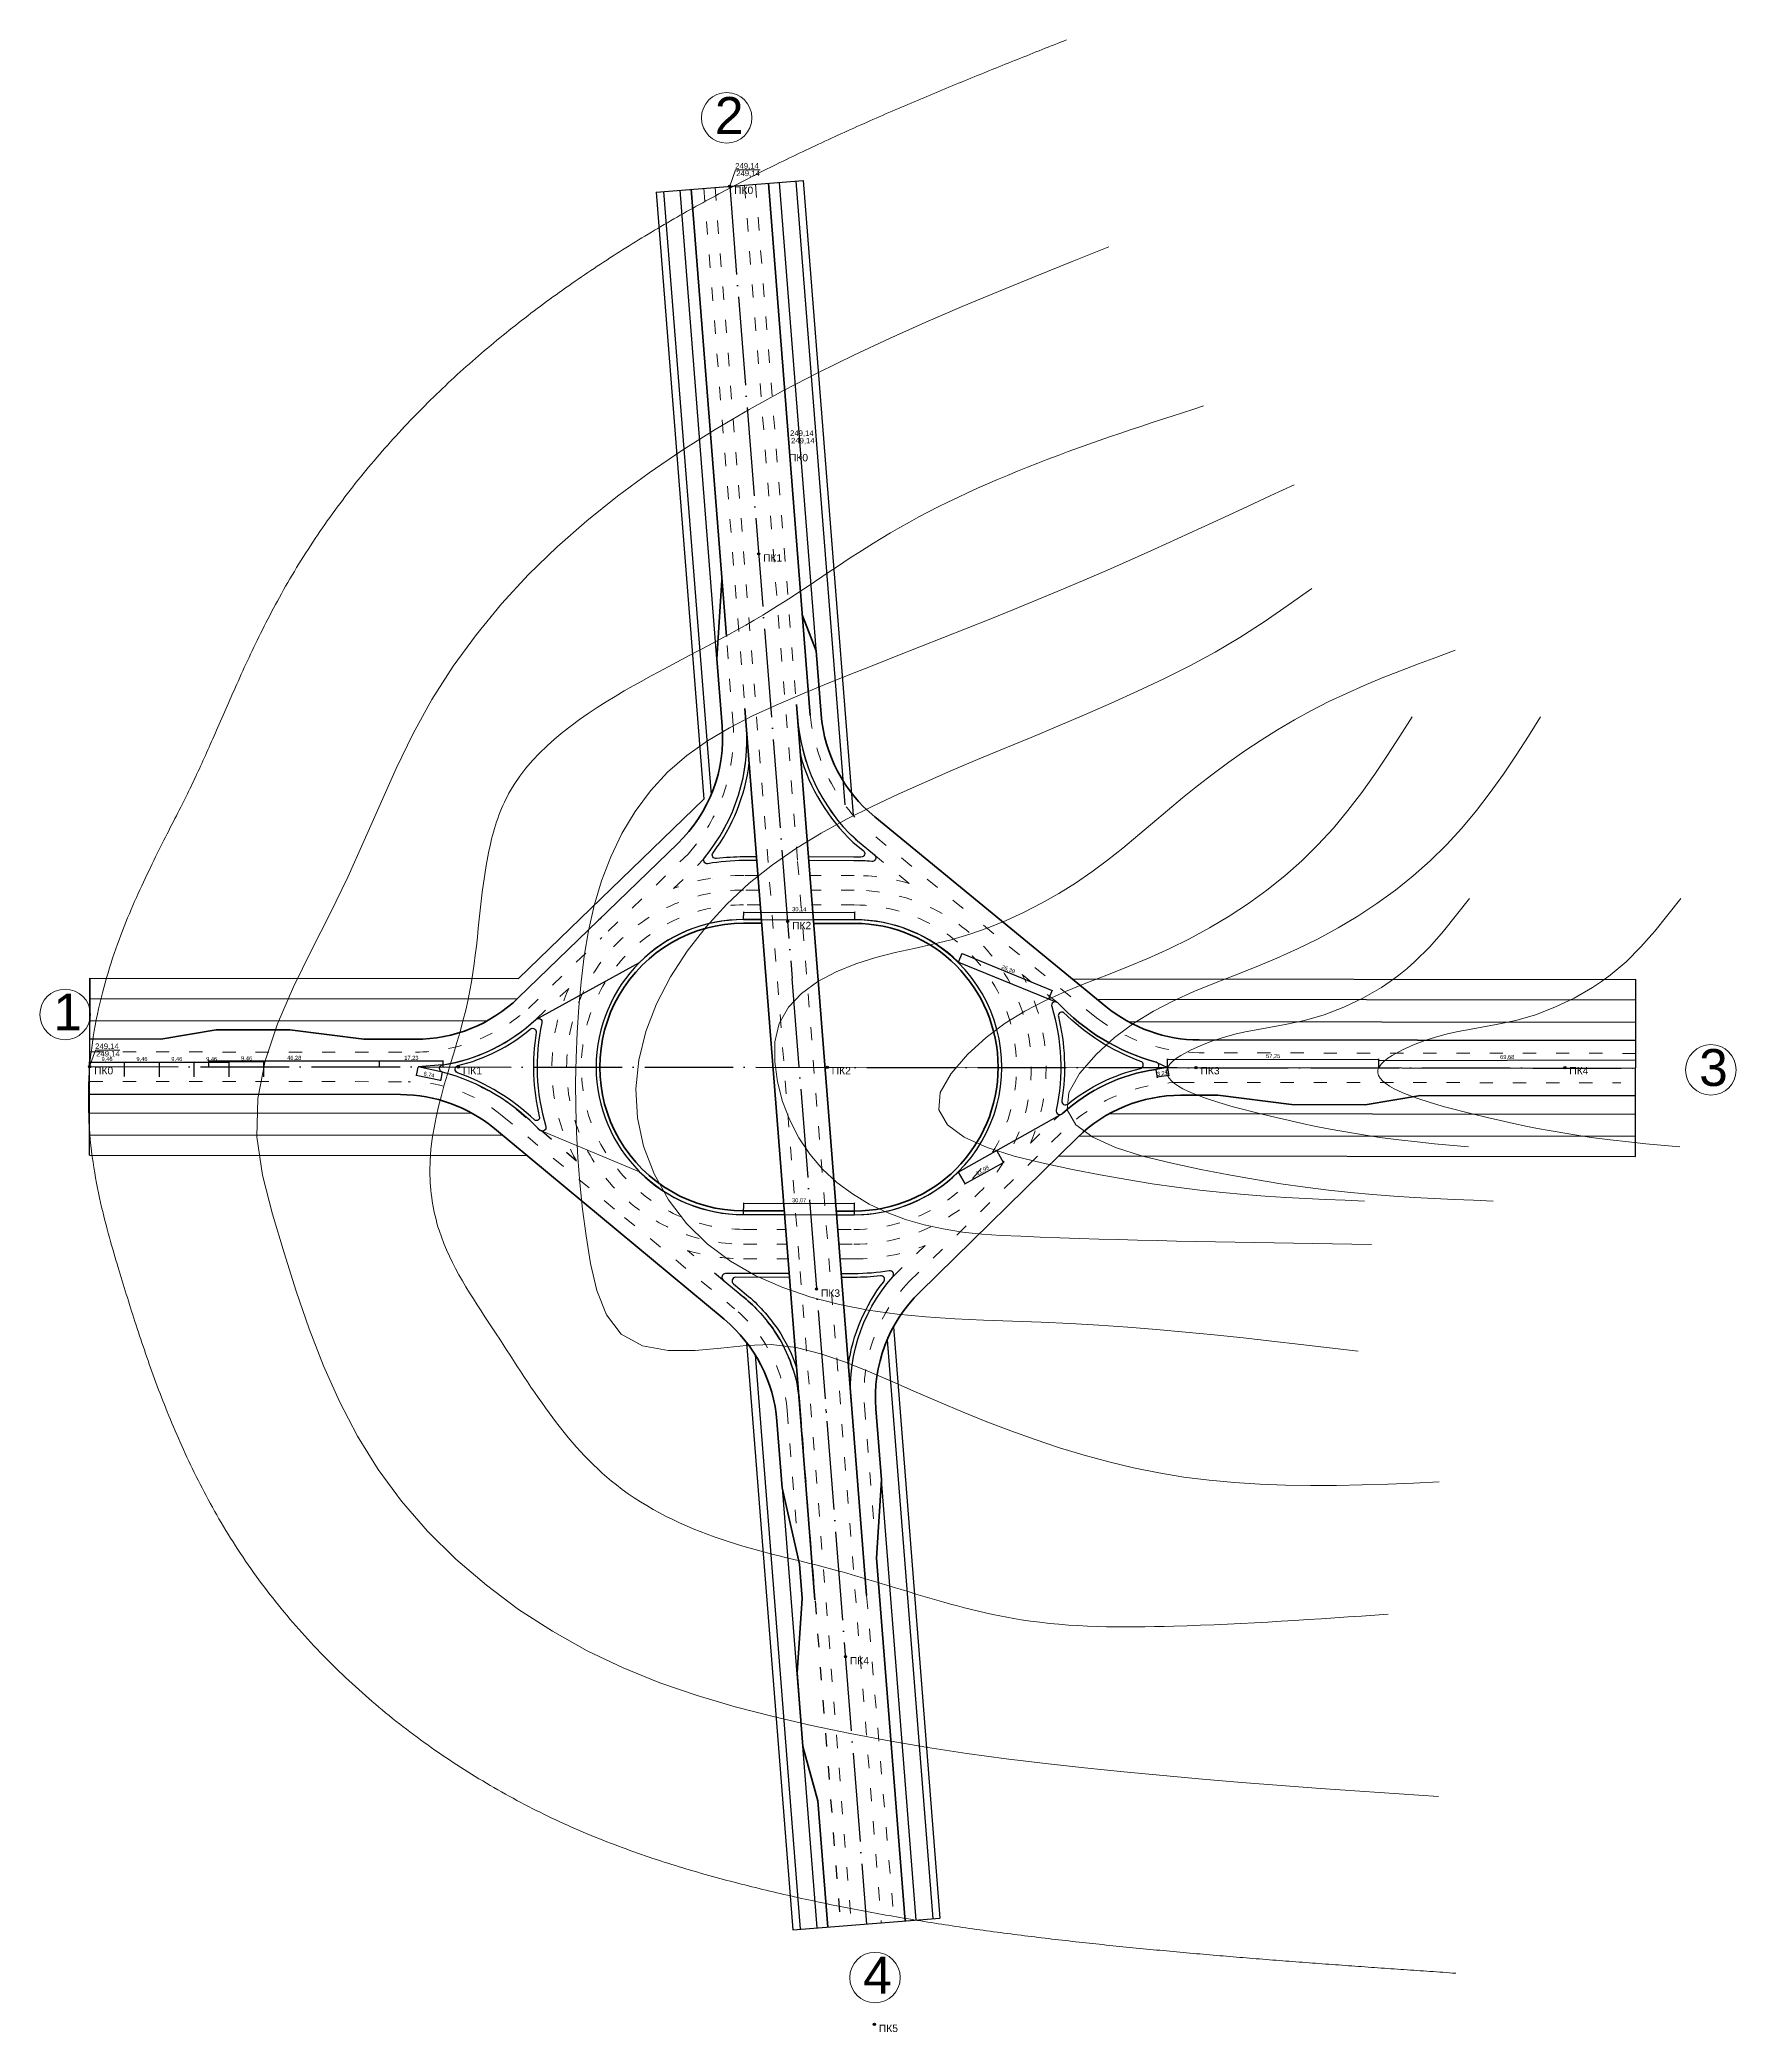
# Model space of a CAD drawing. Header units: millimetres. Extents: x -2123 to 5424, y -1286 to 835.
# Drawn here: x 2057 to 2517, y -489 to 51 of the extents above; entities that cross this region are included whole.
import ezdxf

# ---------------------------------------------------------------- set-up
doc = ezdxf.new("R2010")
doc.units = ezdxf.units.MM
doc.linetypes.add('ACAD_ISO03W100', pattern=[30, 12, -18])
doc.linetypes.add('ACAD_ISO04W100', pattern=[30, 24, -3, 0, -3])
doc.layers.get('0').update_dxf_attribs({"lineweight": 15})
for name, color, linetype, lineweight in [('1 Відмітки', 7, 'Continuous', 25), ('2 Позначення', 80, 'Continuous', 20), ('Горизонталі', 7, 'Continuous', 18), ('Дор. Розм.', 7, 'Continuous', 50), ('дорога', 126, 'Continuous', 25), ('поздовжній профіль', 250, 'Continuous', 15), ('Текст', 7, 'Continuous', 15)]:
    doc.layers.add(name, color=color, linetype=linetype, lineweight=lineweight)
doc.layers.add('Вісь', color=170, linetype='ACAD_ISO04W100')
doc.layers.add('Осі', color=164, linetype='Continuous')
doc.styles.get("Standard").update_dxf_attribs({"font": 'arial.ttf'})
doc.dimstyles.new('Переход', dxfattribs={"dimscale": 0.1, "dimtxt": 11, "dimasz": 4, "dimexe": 1.25, "dimexo": 0.625, "dimgap": 0.9, "dimtad": 1, "dimtxsty": 'Standard', "dimblk": 'ARCHTICK', "dimcen": 2.5, "dimadec": 0, "dimazin": 0, "dimtfac": 1, "dimtmove": 0, "dimatfit": 3, "dimldrblk": 'ARCHTICK', "dimfxl": 1, "dimarcsym": 0})

# ---------------------------------------------------------------- blocks, each defined once
blk = doc.blocks.new('6')
at = {"layer": '1 Відмітки', "transparency": 33554559}
h = blk.add_hatch(color=256, dxfattribs=at)
h.dxf.hatch_style = 1
edge = h.paths.add_edge_path()
edge.add_arc((-467.51, 342.13), 0.2, 0, 360)
at = {"layer": '1 Відмітки'}
blk.add_circle((-467.51, 342.13), 0.2, dxfattribs=at)
blk = doc.blocks.new('_ArchTick')
at = {"color": 0, "linetype": 'ByBlock', "const_width": 0.15}
blk.add_lwpolyline([(-0.5, -0.5), (0.5, 0.5)], dxfattribs=at)
blk = doc.blocks.new('*D618')
at = {"layer": 'Defpoints', "color": 0, "lineweight": 20, "transparency": 16777216}
for p in [(2148.82, -225.46), (2102.54, -227.01, -200), (2148.82, -227.04, -200)]:
    blk.add_point(p, dxfattribs=at)
at = {"layer": 'дорога', "color": 0, "lineweight": -2, "transparency": 16777216}
for p, q in [((2102.54, -226.95), (2102.54, -225.33)), ((2102.54, -225.46), (2148.82, -225.46)), ((2148.82, -226.98), (2148.82, -225.33))]:
    blk.add_line(p, q, dxfattribs=at)
at = {"layer": 'дорога', "color": 0, "lineweight": -2, "transparency": 16777216, "xscale": 0.4, "yscale": 0.4, "zscale": 0.4, "rotation": 180}
blk.add_blockref('_ArchTick', (2102.54, -225.46), dxfattribs=at)
at = {"layer": 'дорога', "color": 0, "lineweight": -2, "transparency": 16777216, "xscale": 0.4, "yscale": 0.4, "zscale": 0.4}
blk.add_blockref('_ArchTick', (2148.82, -225.46), dxfattribs=at)
at = {"layer": 'дорога', "color": 0, "lineweight": 30, "transparency": 16777216, "insert": (2125.68, -224.71), "char_height": 1.1, "attachment_point": 5}
blk.add_mtext('46,28', dxfattribs=at)
blk = doc.blocks.new('*D619')
at = {"layer": 'Defpoints', "color": 0, "lineweight": 30, "transparency": 16777216}
for p in [(2166.05, -225.46), (2148.82, -227.04, -200), (2166.05, -227.04, -200)]:
    blk.add_point(p, dxfattribs=at)
at = {"layer": 'дорога', "color": 0, "lineweight": -2, "transparency": 16777216}
for p, q in [((2148.82, -226.98), (2148.82, -225.33)), ((2148.82, -225.46), (2166.05, -225.46)), ((2166.05, -226.98), (2166.05, -225.33))]:
    blk.add_line(p, q, dxfattribs=at)
at = {"layer": 'дорога', "color": 0, "lineweight": -2, "transparency": 16777216, "xscale": 0.4, "yscale": 0.4, "zscale": 0.4, "rotation": 180}
blk.add_blockref('_ArchTick', (2148.82, -225.46), dxfattribs=at)
at = {"layer": 'дорога', "color": 0, "lineweight": -2, "transparency": 16777216, "xscale": 0.4, "yscale": 0.4, "zscale": 0.4}
blk.add_blockref('_ArchTick', (2166.05, -225.46), dxfattribs=at)
at = {"layer": 'дорога', "color": 0, "lineweight": 30, "transparency": 16777216, "insert": (2157.44, -224.71), "char_height": 1.1, "attachment_point": 5}
blk.add_mtext('17,23', dxfattribs=at)
blk = doc.blocks.new('*D621')
at = {"layer": 'Defpoints', "color": 0, "lineweight": 20, "transparency": 16777216}
for p in [(2247.53, -187.11, -200), (2277.68, -185.17), (2277.68, -187.15, -200)]:
    blk.add_point(p, dxfattribs=at)
at = {"layer": 'дорога', "color": 0, "lineweight": -2, "transparency": 16777216}
for p, q in [((2247.53, -187.05), (2247.54, -185.01)), ((2247.54, -185.13), (2277.68, -185.17)), ((2277.68, -187.09), (2277.68, -185.04))]:
    blk.add_line(p, q, dxfattribs=at)
at = {"layer": 'дорога', "color": 0, "lineweight": -2, "transparency": 16777216, "xscale": 0.4, "yscale": 0.4, "zscale": 0.4}
for p, rotation in [((2247.54, -185.13), 179.9352767615236), ((2277.68, -185.17), 359.9352767615236)]:
    blk.add_blockref('_ArchTick', p, dxfattribs=dict(at, rotation=rotation))
at = {"layer": 'дорога', "color": 0, "lineweight": 30, "transparency": 16777216, "insert": (2262.61, -184.4), "char_height": 1.1, "attachment_point": 5, "rotation": 359.9353}
blk.add_mtext('30,14', dxfattribs=at)
blk = doc.blocks.new('*D622')
at = {"layer": 'Defpoints', "color": 0, "lineweight": 20, "transparency": 16777216}
for p in [(2305.8, -198.7, -200), (2330.24, -208.66, -200), (2331.2, -206.31)]:
    blk.add_point(p, dxfattribs=at)
at = {"layer": 'дорога', "color": 0, "lineweight": -2, "transparency": 16777216}
for p, q in [((2305.82, -198.64), (2306.8, -196.24)), ((2306.75, -196.35), (2331.2, -206.31)), ((2330.27, -208.6), (2331.24, -206.19))]:
    blk.add_line(p, q, dxfattribs=at)
at = {"layer": 'дорога', "color": 0, "lineweight": -2, "transparency": 16777216, "xscale": 0.4, "yscale": 0.4, "zscale": 0.4}
for p, rotation in [((2306.75, -196.35), 157.8456294246056), ((2331.2, -206.31), 337.8456294246056)]:
    blk.add_blockref('_ArchTick', p, dxfattribs=dict(at, rotation=rotation))
at = {"layer": 'дорога', "color": 0, "lineweight": 30, "transparency": 16777216, "insert": (2319.26, -200.64), "char_height": 1.1, "attachment_point": 5, "rotation": 337.8456}
blk.add_mtext('26,39', dxfattribs=at)
blk = doc.blocks.new('*D631')
at = {"layer": 'Defpoints', "color": 0, "lineweight": 20, "transparency": 16777216}
for p in [(2419.74, -225.02), (2362.48, -227.25, -2), (2419.73, -227.31, -1)]:
    blk.add_point(p, dxfattribs=at)
at = {"layer": 'дорога', "color": 0, "lineweight": -2, "transparency": 16777216}
for p, q in [((2362.48, -227.18), (2362.48, -224.83)), ((2362.48, -224.95), (2419.74, -225.02)), ((2419.73, -227.25), (2419.74, -224.89))]:
    blk.add_line(p, q, dxfattribs=at)
at = {"layer": 'дорога', "color": 0, "lineweight": -2, "transparency": 16777216, "xscale": 0.4, "yscale": 0.4, "zscale": 0.4}
for p, rotation in [((2362.48, -224.95), 179.9347934673253), ((2419.74, -225.02), 359.9347934673253)]:
    blk.add_blockref('_ArchTick', p, dxfattribs=dict(at, rotation=rotation))
at = {"layer": 'дорога', "color": 0, "lineweight": 20, "transparency": 16777216, "insert": (2391.11, -224.23), "char_height": 1.1, "attachment_point": 5, "rotation": 359.9348}
blk.add_mtext('57,25', dxfattribs=at)
blk = doc.blocks.new('*D632')
at = {"layer": 'Defpoints', "color": 0, "lineweight": 20, "transparency": 16777216}
for p in [(2489.41, -225.13), (2419.73, -227.31, -1), (2489.41, -227.15, -2)]:
    blk.add_point(p, dxfattribs=at)
at = {"layer": 'дорога', "color": 0, "lineweight": -2, "transparency": 16777216}
for p, q in [((2419.73, -225.3), (2489.41, -225.13)), ((2419.73, -227.25), (2419.73, -225.17)), ((2489.41, -227.09), (2489.41, -225.01))]:
    blk.add_line(p, q, dxfattribs=at)
at = {"layer": 'дорога', "color": 0, "lineweight": -2, "transparency": 16777216, "xscale": 0.4, "yscale": 0.4, "zscale": 0.4}
for p, rotation in [((2419.73, -225.3), 180.1336621644257), ((2489.41, -225.13), 0.1336621644257014)]:
    blk.add_blockref('_ArchTick', p, dxfattribs=dict(at, rotation=rotation))
at = {"layer": 'дорога', "color": 0, "lineweight": 20, "transparency": 16777216, "insert": (2454.57, -224.46), "char_height": 1.1, "attachment_point": 5, "rotation": 0.1337}
blk.add_mtext('69,68', dxfattribs=at)
blk = doc.blocks.new('*D634')
at = {"layer": 'Defpoints', "color": 0, "lineweight": 20, "transparency": 16777216}
for p in [(2159.25, -227.05, -200), (2165.36, -230.69), (2165.84, -228.46, -200)]:
    blk.add_point(p, dxfattribs=at)
at = {"layer": 'поздовжній профіль', "color": 0, "lineweight": -2, "transparency": 16777216}
for p, q in [((2159.23, -227.11), (2158.74, -229.41)), ((2158.77, -229.28), (2165.36, -230.69)), ((2165.83, -228.52), (2165.34, -230.82))]:
    blk.add_line(p, q, dxfattribs=at)
at = {"layer": 'поздовжній профіль', "color": 0, "lineweight": -2, "transparency": 16777216, "xscale": 0.4, "yscale": 0.4, "zscale": 0.4}
for p, rotation in [((2158.77, -229.28), 167.9118953780394), ((2165.36, -230.69), 347.9118953780394)]:
    blk.add_blockref('_ArchTick', p, dxfattribs=dict(at, rotation=rotation))
at = {"layer": 'поздовжній профіль', "color": 0, "lineweight": 30, "transparency": 16777216, "insert": (2162.22, -229.25), "char_height": 1.1, "attachment_point": 5, "rotation": 347.9119}
blk.add_mtext('6,74', dxfattribs=at)
blk = doc.blocks.new('*D636')
at = {"layer": 'Defpoints', "color": 0, "lineweight": 30, "transparency": 16777216}
for p in [(2277.61, -264.08), (2247.53, -267.11, -200), (2277.6, -267.15, -200)]:
    blk.add_point(p, dxfattribs=at)
at = {"layer": 'поздовжній профіль', "color": 0, "lineweight": -2, "transparency": 16777216}
for p, q in [((2247.53, -267.05), (2247.54, -263.92)), ((2247.54, -264.05), (2277.61, -264.08)), ((2277.6, -267.09), (2277.61, -263.96))]:
    blk.add_line(p, q, dxfattribs=at)
at = {"layer": 'поздовжній профіль', "color": 0, "lineweight": -2, "transparency": 16777216, "xscale": 0.4, "yscale": 0.4, "zscale": 0.4}
for p, rotation in [((2247.54, -264.05), 179.9348340267923), ((2277.61, -264.08), 359.9348340267923)]:
    blk.add_blockref('_ArchTick', p, dxfattribs=dict(at, rotation=rotation))
at = {"layer": 'поздовжній профіль', "color": 0, "lineweight": 30, "transparency": 16777216, "insert": (2262.57, -263.32), "char_height": 1.1, "attachment_point": 5, "rotation": 359.9348}
blk.add_mtext('30,07', dxfattribs=at)
blk = doc.blocks.new('*D637')
at = {"layer": 'Defpoints', "color": 0, "lineweight": 30, "transparency": 16777216}
for p in [(2316.16, -249.73, -200), (2317.96, -252.96), (2305.7, -255.55, -200)]:
    blk.add_point(p, dxfattribs=at)
at = {"layer": 'поздовжній профіль', "color": 0, "lineweight": -2, "transparency": 16777216}
for p, q in [((2307.5, -258.78), (2317.96, -252.96)), ((2316.19, -249.78), (2318.02, -253.06)), ((2305.73, -255.61), (2307.56, -258.89))]:
    blk.add_line(p, q, dxfattribs=at)
at = {"layer": 'поздовжній профіль', "color": 0, "lineweight": -2, "transparency": 16777216, "xscale": 0.4, "yscale": 0.4, "zscale": 0.4}
for p, rotation in [((2317.96, -252.96), 29.10522522455863), ((2307.5, -258.78), 209.1052252245586)]:
    blk.add_blockref('_ArchTick', p, dxfattribs=dict(at, rotation=rotation))
at = {"layer": 'поздовжній профіль', "color": 0, "lineweight": 30, "transparency": 16777216, "insert": (2312.36, -255.21), "char_height": 1.1, "attachment_point": 5, "rotation": 29.1052}
blk.add_mtext('11,98', dxfattribs=at)
blk = doc.blocks.new('*D639')
at = {"layer": 'Defpoints', "color": 0, "lineweight": 30, "transparency": 16777216}
for p in [(2359.26, -227.74, -200), (2359.59, -229.86), (2362.48, -227.25, -200)]:
    blk.add_point(p, dxfattribs=at)
at = {"layer": 'поздовжній профіль', "color": 0, "lineweight": -2, "transparency": 16777216}
for p, q in [((2359.27, -227.8), (2359.61, -229.99)), ((2362.8, -229.37), (2359.59, -229.86)), ((2362.49, -227.31), (2362.82, -229.5))]:
    blk.add_line(p, q, dxfattribs=at)
at = {"layer": 'поздовжній профіль', "color": 0, "lineweight": -2, "transparency": 16777216, "xscale": 0.4, "yscale": 0.4, "zscale": 0.4}
for p, rotation in [((2359.59, -229.86), 188.6920943723929), ((2362.8, -229.37), 8.692094372392809)]:
    blk.add_blockref('_ArchTick', p, dxfattribs=dict(at, rotation=rotation))
at = {"layer": 'поздовжній профіль', "color": 0, "lineweight": 30, "transparency": 16777216, "insert": (2361.08, -228.88), "char_height": 1.1, "attachment_point": 5, "rotation": 8.6921}
blk.add_mtext('3,25', dxfattribs=at)
blk = doc.blocks.new('*D647')
at = {"layer": 'Defpoints', "color": 0, "lineweight": 20, "transparency": 16777216}
for p in [(2079.66, -225.78), (2070.2, -229.71), (2079.66, -229.71)]:
    blk.add_point(p, dxfattribs=at)
at = {"layer": 'поздовжній профіль', "color": 0, "lineweight": -2, "transparency": 16777216}
for p, q in [((2070.2, -229.65), (2070.2, -225.66)), ((2070.2, -225.78), (2079.66, -225.78)), ((2079.66, -229.65), (2079.66, -225.66))]:
    blk.add_line(p, q, dxfattribs=at)
at = {"layer": 'поздовжній профіль', "color": 0, "lineweight": -2, "transparency": 16777216, "xscale": 0.4, "yscale": 0.4, "zscale": 0.4, "rotation": 180}
blk.add_blockref('_ArchTick', (2070.2, -225.78), dxfattribs=at)
at = {"layer": 'поздовжній профіль', "color": 0, "lineweight": -2, "transparency": 16777216, "xscale": 0.4, "yscale": 0.4, "zscale": 0.4}
blk.add_blockref('_ArchTick', (2079.66, -225.78), dxfattribs=at)
at = {"layer": 'поздовжній профіль', "color": 0, "lineweight": 20, "transparency": 16777216, "insert": (2074.93, -225.03), "char_height": 1.1, "attachment_point": 5}
blk.add_mtext('9,46', dxfattribs=at)
blk = doc.blocks.new('*D648')
at = {"layer": 'Defpoints', "color": 0, "lineweight": 20, "transparency": 16777216}
for p in [(2089.11, -225.78), (2079.66, -229.26), (2089.11, -229.26)]:
    blk.add_point(p, dxfattribs=at)
at = {"layer": 'поздовжній профіль', "color": 0, "lineweight": -2, "transparency": 16777216}
for p, q in [((2079.66, -229.2), (2079.66, -225.66)), ((2079.66, -225.78), (2089.11, -225.78)), ((2089.11, -229.2), (2089.11, -225.66))]:
    blk.add_line(p, q, dxfattribs=at)
at = {"layer": 'поздовжній профіль', "color": 0, "lineweight": -2, "transparency": 16777216, "xscale": 0.4, "yscale": 0.4, "zscale": 0.4, "rotation": 180}
blk.add_blockref('_ArchTick', (2079.66, -225.78), dxfattribs=at)
at = {"layer": 'поздовжній профіль', "color": 0, "lineweight": -2, "transparency": 16777216, "xscale": 0.4, "yscale": 0.4, "zscale": 0.4}
blk.add_blockref('_ArchTick', (2089.11, -225.78), dxfattribs=at)
at = {"layer": 'поздовжній профіль', "color": 0, "lineweight": 20, "transparency": 16777216, "insert": (2084.39, -225.03), "char_height": 1.1, "attachment_point": 5}
blk.add_mtext('9,46', dxfattribs=at)
blk = doc.blocks.new('*D649')
at = {"layer": 'Defpoints', "color": 0, "lineweight": 20, "transparency": 16777216}
for p in [(2098.57, -225.78), (2089.11, -229.86), (2098.57, -229.86)]:
    blk.add_point(p, dxfattribs=at)
at = {"layer": 'поздовжній профіль', "color": 0, "lineweight": -2, "transparency": 16777216}
for p, q in [((2089.11, -229.8), (2089.11, -225.66)), ((2089.11, -225.78), (2098.57, -225.78)), ((2098.57, -229.8), (2098.57, -225.66))]:
    blk.add_line(p, q, dxfattribs=at)
at = {"layer": 'поздовжній профіль', "color": 0, "lineweight": -2, "transparency": 16777216, "xscale": 0.4, "yscale": 0.4, "zscale": 0.4, "rotation": 180}
blk.add_blockref('_ArchTick', (2089.11, -225.78), dxfattribs=at)
at = {"layer": 'поздовжній профіль', "color": 0, "lineweight": -2, "transparency": 16777216, "xscale": 0.4, "yscale": 0.4, "zscale": 0.4}
blk.add_blockref('_ArchTick', (2098.57, -225.78), dxfattribs=at)
at = {"layer": 'поздовжній профіль', "color": 0, "lineweight": 20, "transparency": 16777216, "insert": (2093.84, -225.03), "char_height": 1.1, "attachment_point": 5}
blk.add_mtext('9,46', dxfattribs=at)
blk = doc.blocks.new('*D650')
at = {"layer": 'Defpoints', "color": 0, "lineweight": 20, "transparency": 16777216}
for p in [(2108.03, -225.78), (2098.57, -229.86), (2108.03, -229.86)]:
    blk.add_point(p, dxfattribs=at)
at = {"layer": 'поздовжній профіль', "color": 0, "lineweight": -2, "transparency": 16777216}
for p, q in [((2098.57, -229.8), (2098.57, -225.66)), ((2098.57, -225.78), (2108.03, -225.78)), ((2108.03, -229.8), (2108.03, -225.66))]:
    blk.add_line(p, q, dxfattribs=at)
at = {"layer": 'поздовжній профіль', "color": 0, "lineweight": -2, "transparency": 16777216, "xscale": 0.4, "yscale": 0.4, "zscale": 0.4, "rotation": 180}
blk.add_blockref('_ArchTick', (2098.57, -225.78), dxfattribs=at)
at = {"layer": 'поздовжній профіль', "color": 0, "lineweight": -2, "transparency": 16777216, "xscale": 0.4, "yscale": 0.4, "zscale": 0.4}
blk.add_blockref('_ArchTick', (2108.03, -225.78), dxfattribs=at)
at = {"layer": 'поздовжній профіль', "color": 0, "lineweight": 20, "transparency": 16777216, "insert": (2103.3, -225.03), "char_height": 1.1, "attachment_point": 5}
blk.add_mtext('9,46', dxfattribs=at)
blk = doc.blocks.new('*D651')
at = {"layer": 'Defpoints', "color": 0, "lineweight": 20, "transparency": 16777216}
for p in [(2117.48, -225.58), (2108.03, -229.86), (2117.48, -229.86)]:
    blk.add_point(p, dxfattribs=at)
at = {"layer": 'поздовжній профіль', "color": 0, "lineweight": -2, "transparency": 16777216}
for p, q in [((2108.03, -229.8), (2108.03, -225.46)), ((2108.03, -225.58), (2117.48, -225.58)), ((2117.48, -229.8), (2117.48, -225.46))]:
    blk.add_line(p, q, dxfattribs=at)
at = {"layer": 'поздовжній профіль', "color": 0, "lineweight": -2, "transparency": 16777216, "xscale": 0.4, "yscale": 0.4, "zscale": 0.4, "rotation": 180}
blk.add_blockref('_ArchTick', (2108.03, -225.58), dxfattribs=at)
at = {"layer": 'поздовжній профіль', "color": 0, "lineweight": -2, "transparency": 16777216, "xscale": 0.4, "yscale": 0.4, "zscale": 0.4}
blk.add_blockref('_ArchTick', (2117.48, -225.58), dxfattribs=at)
at = {"layer": 'поздовжній профіль', "color": 0, "lineweight": 20, "transparency": 16777216, "insert": (2112.75, -224.83), "char_height": 1.1, "attachment_point": 5}
blk.add_mtext('9,46', dxfattribs=at)

msp = doc.modelspace()

# ---------------------------------------------------------------- linework, layer by layer
at = {"layer": '2 Позначення', "color": 0}
for points, elevation in [([(2243.748, 11.748), (2245.366, 16.164), (2251.975, 16.164)], 5), ([(2070.205, -226.983), (2071.824, -222.567), (2078.433, -222.567)], -200)]:
    msp.add_lwpolyline(points, dxfattribs=dict(at, elevation=elevation))
at = {"layer": 'Вісь', "elevation": -200}
for points in [[(2243.748, 11.748), (2260.664, -203.13)], [(2260.642, -203.13), (2280.847, -459.5)], [(2070.205, -226.983), (2489.403, -227.39)]]:
    msp.add_lwpolyline(points, dxfattribs=at)
at = {"layer": 'Горизонталі'}
for points, elevation in [([(2440.645, -472.832), (2439.767, -472.772), (2438.89, -472.711), (2438.012, -472.651), (2437.133, -472.59), (2436.255, -472.53), (2435.376, -472.469), (2434.496, -472.409), (2433.617, -472.348), (2432.737, -472.287), (2431.856, -472.226), (2430.976, -472.166), (2430.095, -472.105), (2429.214, -472.043), (2428.332, -471.982), (2427.45, -471.921), (2426.568, -471.86), (2425.685, -471.798), (2424.802, -471.737), (2423.919, -471.675), (2423.035, -471.613), (2422.151, -471.551), (2421.267, -471.489), (2420.382, -471.427), (2419.497, -471.364), (2418.612, -471.302), (2417.726, -471.239), (2416.84, -471.176), (2415.954, -471.113), (2415.067, -471.05), (2414.18, -470.986), (2413.293, -470.923), (2412.405, -470.859), (2411.517, -470.795), (2410.629, -470.731), (2409.74, -470.666), (2408.851, -470.601), (2407.962, -470.537), (2407.072, -470.471), (2406.182, -470.406), (2405.292, -470.34), (2404.401, -470.275), (2403.51, -470.208), (2402.619, -470.142), (2401.727, -470.075), (2400.835, -470.009), (2399.943, -469.941), (2399.05, -469.874), (2398.157, -469.806), (2397.264, -469.738), (2396.37, -469.67), (2395.476, -469.601), (2394.582, -469.532), (2393.688, -469.463), (2392.793, -469.393), (2391.897, -469.323), (2391.002, -469.253), (2390.106, -469.183), (2389.209, -469.112), (2388.313, -469.04), (2387.416, -468.969), (2386.519, -468.897), (2385.621, -468.824), (2384.723, -468.752), (2383.825, -468.678), (2382.926, -468.605), (2382.028, -468.531), (2381.128, -468.457), (2380.229, -468.382), (2379.329, -468.307), (2378.429, -468.231), (2377.528, -468.155), (2376.627, -468.079), (2375.726, -468.002), (2374.825, -467.925), (2373.923, -467.847), (2373.021, -467.769), (2372.118, -467.69), (2371.215, -467.611), (2370.312, -467.532), (2369.409, -467.452), (2368.505, -467.371), (2367.601, -467.29), (2366.696, -467.209), (2365.792, -467.127), (2364.887, -467.044), (2363.981, -466.961), (2363.075, -466.877), (2362.169, -466.793), (2361.263, -466.709), (2360.356, -466.624), (2359.449, -466.538), (2358.542, -466.452), (2357.634, -466.365), (2356.726, -466.278), (2355.818, -466.19), (2354.91, -466.101), (2354.001, -466.012), (2353.092, -465.923), (2352.182, -465.833), (2351.272, -465.742), (2350.361, -465.65), (2349.45, -465.558), (2348.538, -465.465), (2347.626, -465.372), (2346.713, -465.278), (2345.799, -465.183), (2344.885, -465.087), (2343.97, -464.991), (2343.055, -464.894), (2342.138, -464.797), (2341.221, -464.698), (2340.304, -464.599), (2339.385, -464.499), (2338.466, -464.398), (2337.547, -464.296), (2336.627, -464.194), (2335.706, -464.09), (2334.784, -463.986), (2333.862, -463.881), (2332.939, -463.775), (2332.016, -463.668), (2331.092, -463.56), (2330.168, -463.452), (2329.243, -463.342), (2328.317, -463.232), (2327.39, -463.12), (2326.464, -463.008), (2325.536, -462.894), (2324.608, -462.78), (2323.677, -462.664), (2322.748, -462.547), (2321.818, -462.43), (2320.888, -462.311), (2319.957, -462.192), (2319.025, -462.071), (2318.093, -461.949), (2317.16, -461.826), (2316.227, -461.702), (2315.294, -461.577), (2314.359, -461.45), (2313.424, -461.323), (2312.489, -461.194), (2311.553, -461.064), (2310.617, -460.933), (2309.68, -460.801), (2308.742, -460.667), (2307.804, -460.533), (2306.866, -460.397), (2305.927, -460.259), (2304.987, -460.121), (2304.047, -459.981), (2303.107, -459.84), (2302.166, -459.697), (2301.224, -459.553), (2300.282, -459.408), (2299.34, -459.261), (2298.397, -459.113), (2297.454, -458.964), (2296.51, -458.813), (2295.566, -458.661), (2294.621, -458.507), (2293.676, -458.352), (2292.73, -458.195), (2291.784, -458.037), (2290.837, -457.878), (2289.89, -457.717), (2288.943, -457.554), (2287.995, -457.39), (2287.047, -457.224), (2286.098, -457.057), (2285.149, -456.888), (2284.2, -456.717), (2283.25, -456.545), (2282.3, -456.371), (2281.349, -456.196), (2280.398, -456.019), (2279.447, -455.84), (2278.495, -455.66), (2277.543, -455.477), (2276.59, -455.294), (2275.637, -455.108), (2274.684, -454.921), (2273.73, -454.732), (2272.776, -454.541), (2271.822, -454.348), (2270.867, -454.154), (2269.912, -453.957), (2268.957, -453.759), (2268.001, -453.559), (2267.045, -453.358), (2266.089, -453.154), (2265.132, -452.948), (2264.175, -452.741), (2263.218, -452.531), (2262.26, -452.32), (2261.303, -452.107), (2260.344, -451.891), (2259.386, -451.674), (2258.427, -451.455), (2257.468, -451.233), (2256.509, -451.01), (2255.55, -450.785), (2254.59, -450.557), (2253.63, -450.328), (2252.67, -450.096), (2251.71, -449.862), (2250.749, -449.626), (2249.788, -449.388), (2248.827, -449.148), (2247.865, -448.906), (2246.901, -448.66), (2245.934, -448.412), (2244.964, -448.161), (2243.991, -447.907), (2243.015, -447.649), (2242.036, -447.388), (2241.054, -447.123), (2240.07, -446.855), (2239.082, -446.584), (2238.091, -446.309), (2237.098, -446.03), (2236.102, -445.747), (2235.104, -445.46), (2234.102, -445.169), (2233.098, -444.874), (2232.091, -444.575), (2231.082, -444.272), (2230.07, -443.964), (2229.055, -443.652), (2228.038, -443.335), (2227.018, -443.013), (2225.997, -442.687), (2224.972, -442.356), (2223.946, -442.02), (2222.917, -441.679), (2221.886, -441.332), (2220.852, -440.981), (2219.817, -440.624), (2218.779, -440.262), (2217.74, -439.894), (2216.698, -439.521), (2215.654, -439.142), (2214.608, -438.758), (2213.561, -438.367), (2212.511, -437.971), (2211.46, -437.568), (2210.407, -437.159), (2209.352, -436.744), (2208.296, -436.323), (2207.238, -435.895), (2206.179, -435.461), (2205.118, -435.02), (2204.056, -434.572), (2202.993, -434.118), (2201.928, -433.656), (2200.863, -433.188), (2199.796, -432.713), (2198.728, -432.23), (2197.659, -431.74), (2196.592, -431.244), (2195.526, -430.741), (2194.462, -430.232), (2193.4, -429.718), (2192.342, -429.198), (2191.286, -428.672), (2190.232, -428.14), (2189.181, -427.603), (2188.133, -427.06), (2187.087, -426.511), (2186.044, -425.956), (2185.003, -425.395), (2183.966, -424.829), (2182.93, -424.257), (2181.898, -423.679), (2180.868, -423.096), (2179.841, -422.507), (2178.817, -421.912), (2177.796, -421.312), (2176.778, -420.706), (2175.762, -420.094), (2174.749, -419.476), (2173.74, -418.853), (2172.733, -418.224), (2171.729, -417.59), (2170.728, -416.949), (2169.731, -416.304), (2168.736, -415.652), (2167.745, -414.995), (2166.756, -414.332), (2165.771, -413.664), (2164.789, -412.99), (2163.81, -412.31), (2162.835, -411.625), (2161.863, -410.934), (2160.894, -410.237), (2159.929, -409.535), (2158.967, -408.827), (2158.008, -408.114), (2157.053, -407.395), (2156.101, -406.67), (2155.153, -405.939), (2154.208, -405.203), (2153.267, -404.462), (2152.33, -403.714), (2151.397, -402.961), (2150.467, -402.202), (2149.541, -401.438), (2148.618, -400.668), (2147.7, -399.892), (2146.786, -399.111), (2145.875, -398.324), (2144.968, -397.531), (2144.066, -396.732), (2143.167, -395.928), (2142.273, -395.118), (2141.383, -394.303), (2140.497, -393.482), (2139.615, -392.655), (2138.737, -391.822), (2137.864, -390.984), (2136.995, -390.139), (2136.13, -389.29), (2135.27, -388.434), (2134.414, -387.572), (2133.563, -386.705), (2132.717, -385.832), (2131.875, -384.953), (2131.038, -384.069), (2130.205, -383.178), (2129.378, -382.282), (2128.555, -381.38), (2127.738, -380.472), (2126.925, -379.558), (2126.117, -378.639), (2125.315, -377.713), (2124.518, -376.782), (2123.725, -375.845), (2122.939, -374.902), (2122.157, -373.953), (2121.381, -372.998), (2120.61, -372.037), (2119.845, -371.071), (2119.085, -370.098), (2118.331, -369.12), (2117.583, -368.135), (2116.841, -367.145), (2116.104, -366.149), (2115.373, -365.146), (2114.648, -364.138), (2113.93, -363.124), (2113.217, -362.104), (2112.511, -361.078), (2111.81, -360.045), (2111.117, -359.007), (2110.43, -357.965), (2109.753, -356.921), (2109.086, -355.876), (2108.428, -354.831), (2107.779, -353.784), (2107.14, -352.738), (2106.509, -351.691), (2105.888, -350.644), (2105.275, -349.597), (2104.672, -348.55), (2104.077, -347.503), (2103.49, -346.456), (2102.913, -345.41), (2102.343, -344.364), (2101.782, -343.319), (2101.229, -342.274), (2100.683, -341.23), (2100.146, -340.187), (2099.616, -339.145), (2099.094, -338.104), (2098.58, -337.064), (2098.073, -336.025), (2097.573, -334.987), (2097.08, -333.951), (2096.595, -332.916), (2096.116, -331.882), (2095.644, -330.851), (2095.179, -329.821), (2094.72, -328.792), (2094.268, -327.766), (2093.822, -326.741), (2093.382, -325.718), (2092.949, -324.697), (2092.521, -323.678), (2092.099, -322.661), (2091.683, -321.647), (2091.272, -320.634), (2090.867, -319.623), (2090.467, -318.615), (2090.072, -317.609), (2089.683, -316.606), (2089.299, -315.605), (2088.919, -314.606), (2088.544, -313.61), (2088.175, -312.616), (2087.809, -311.625), (2087.448, -310.637), (2087.092, -309.651), (2086.739, -308.668), (2086.391, -307.688), (2086.047, -306.71), (2085.707, -305.735), (2085.37, -304.763), (2085.038, -303.794), (2084.709, -302.827), (2084.383, -301.864), (2084.061, -300.903), (2083.743, -299.946), (2083.427, -298.991), (2083.115, -298.04), (2082.806, -297.091), (2082.5, -296.146), (2082.197, -295.204), (2081.896, -294.265), (2081.599, -293.329), (2081.303, -292.396), (2081.011, -291.467), (2080.721, -290.541), (2080.433, -289.618), (2080.147, -288.698), (2079.864, -287.782), (2079.583, -286.871), (2079.304, -285.962), (2079.027, -285.056), (2078.752, -284.153), (2078.478, -283.253), (2078.202, -282.345), (2077.922, -281.418), (2077.637, -280.471), (2077.349, -279.505), (2077.056, -278.518), (2076.761, -277.512), (2076.462, -276.485), (2076.162, -275.438), (2075.86, -274.371), (2075.557, -273.284), (2075.254, -272.175), (2074.951, -271.046), (2074.648, -269.895), (2074.348, -268.724), (2074.049, -267.531), (2073.753, -266.316), (2073.46, -265.079), (2073.172, -263.819), (2072.889, -262.536), (2072.613, -261.231), (2072.343, -259.902), (2072.081, -258.55), (2071.828, -257.174), (2071.584, -255.773), (2071.352, -254.348), (2071.131, -252.898), (2070.924, -251.422), (2070.731, -249.922), (2070.553, -248.396), (2070.393, -246.845), (2070.25, -245.269), (2070.128, -243.666), (2070.026, -242.038), (2069.947, -240.384), (2069.892, -238.705), (2069.862, -237.001), (2069.86, -235.281), (2069.885, -233.568), (2069.937, -231.871), (2070.014, -230.188), (2070.117, -228.521), (2070.243, -226.871), (2070.393, -225.236), (2070.564, -223.619), (2070.757, -222.019), (2070.97, -220.437), (2071.203, -218.872), (2071.454, -217.325), (2071.723, -215.797), (2072.008, -214.287), (2072.309, -212.795), (2072.626, -211.321), (2072.956, -209.866), (2073.3, -208.43), (2073.657, -207.011), (2074.025, -205.611), (2074.404, -204.229), (2074.794, -202.865), (2075.194, -201.518), (2075.602, -200.189), (2076.019, -198.878), (2076.443, -197.583), (2076.875, -196.306), (2077.312, -195.045), (2077.756, -193.8), (2078.206, -192.572), (2078.66, -191.36), (2079.118, -190.164), (2079.581, -188.983), (2080.046, -187.817), (2080.515, -186.667), (2080.986, -185.531), (2081.459, -184.409), (2081.934, -183.302), (2082.41, -182.209), (2082.886, -181.13), (2083.364, -180.065), (2083.841, -179.013), (2084.317, -177.975), (2084.794, -176.949), (2085.269, -175.936), (2085.743, -174.935), (2086.216, -173.948), (2086.687, -172.972), (2087.155, -172.009), (2087.621, -171.058), (2088.084, -170.119), (2088.545, -169.192), (2089.001, -168.276), (2089.454, -167.373), (2089.903, -166.48), (2090.348, -165.599), (2090.789, -164.729), (2091.224, -163.872), (2091.656, -163.024), (2092.082, -162.188), (2092.503, -161.363), (2092.918, -160.549), (2093.327, -159.746), (2093.731, -158.954), (2094.128, -158.174), (2094.517, -157.407), (2094.901, -156.649), (2095.277, -155.902), (2095.647, -155.167), (2096.009, -154.443), (2096.364, -153.731), (2096.71, -153.03), (2097.05, -152.341), (2097.381, -151.663), (2097.704, -150.996), (2098.025, -150.328), (2098.347, -149.654), (2098.669, -148.975), (2098.992, -148.289), (2099.315, -147.598), (2099.639, -146.9), (2099.964, -146.197), (2100.289, -145.488), (2100.615, -144.774), (2100.942, -144.053), (2101.271, -143.326), (2101.6, -142.593), (2101.931, -141.855), (2102.263, -141.11), (2102.596, -140.36), (2102.931, -139.603), (2103.269, -138.839), (2103.607, -138.071), (2103.947, -137.297), (2104.289, -136.517), (2104.634, -135.731), (2104.98, -134.939), (2105.329, -134.141), (2105.68, -133.337), (2106.034, -132.528), (2106.39, -131.712), (2106.749, -130.891), (2107.111, -130.064), (2107.477, -129.23), (2107.845, -128.392), (2108.217, -127.547), (2108.593, -126.694), (2108.971, -125.838), (2109.354, -124.976), (2109.74, -124.108), (2110.131, -123.235), (2110.525, -122.356), (2110.924, -121.472), (2111.328, -120.582), (2111.736, -119.686), (2112.148, -118.785), (2112.566, -117.879), (2112.989, -116.967), (2113.417, -116.051), (2113.85, -115.129), (2114.289, -114.202), (2114.734, -113.269), (2115.185, -112.332), (2115.642, -111.39), (2116.105, -110.443), (2116.575, -109.492), (2117.051, -108.535), (2117.534, -107.574), (2118.024, -106.609), (2118.521, -105.639), (2119.026, -104.665), (2119.538, -103.686), (2120.057, -102.703), (2120.585, -101.717), (2121.121, -100.726), (2121.665, -99.732), (2122.217, -98.735), (2122.778, -97.733), (2123.348, -96.728), (2123.926, -95.72), (2124.514, -94.709), (2125.111, -93.697), (2125.713, -92.686), (2126.321, -91.68), (2126.934, -90.679), (2127.551, -89.683), (2128.173, -88.691), (2128.8, -87.703), (2129.431, -86.72), (2130.067, -85.742), (2130.708, -84.768), (2131.353, -83.798), (2132.002, -82.833), (2132.656, -81.873), (2133.314, -80.916), (2133.976, -79.965), (2134.643, -79.017), (2135.314, -78.075), (2135.989, -77.136), (2136.668, -76.202), (2137.351, -75.273), (2138.038, -74.347), (2138.729, -73.426), (2139.424, -72.51), (2140.122, -71.598), (2140.825, -70.69), (2141.531, -69.787), (2142.241, -68.888), (2142.954, -67.993), (2143.671, -67.102), (2144.392, -66.216), (2145.116, -65.334), (2145.843, -64.456), (2146.574, -63.583), (2147.309, -62.714), (2148.047, -61.849), (2148.788, -60.988), (2149.532, -60.132), (2150.279, -59.28), (2151.03, -58.432), (2151.784, -57.588), (2152.541, -56.749), (2153.301, -55.913), (2154.064, -55.082), (2154.83, -54.255), (2155.599, -53.433), (2156.371, -52.614), (2157.145, -51.8), (2157.923, -50.99), (2158.703, -50.184), (2159.486, -49.382), (2160.272, -48.584), (2161.061, -47.791), (2161.852, -47.001), (2162.646, -46.216), (2163.442, -45.435), (2164.241, -44.658), (2165.042, -43.885), (2165.845, -43.117), (2166.651, -42.353), (2167.458, -41.594), (2168.267, -40.839), (2169.079, -40.089), (2169.892, -39.343), (2170.707, -38.601), (2171.524, -37.864), (2172.342, -37.131), (2173.162, -36.402), (2173.984, -35.678), (2174.808, -34.958), (2175.633, -34.242), (2176.459, -33.531), (2177.288, -32.823), (2178.117, -32.12), (2178.948, -31.421), (2179.781, -30.726), (2180.615, -30.036), (2181.45, -29.349), (2182.286, -28.667), (2183.124, -27.988), (2183.963, -27.314), (2184.803, -26.643), (2185.645, -25.977), (2186.487, -25.314), (2187.331, -24.656), (2188.175, -24.001), (2189.021, -23.35), (2189.868, -22.703), (2190.716, -22.06), (2191.564, -21.42), (2192.414, -20.785), (2193.264, -20.153), (2194.116, -19.525), (2194.968, -18.9), (2195.821, -18.279), (2196.674, -17.662), (2197.529, -17.049), (2198.384, -16.439), (2199.239, -15.832), (2200.096, -15.229), (2200.953, -14.63), (2201.81, -14.034), (2202.668, -13.442), (2203.527, -12.853), (2204.386, -12.267), (2205.246, -11.685), (2206.106, -11.106), (2206.966, -10.531), (2207.827, -9.959), (2208.688, -9.39), (2209.55, -8.824), (2210.412, -8.262), (2211.274, -7.703), (2212.136, -7.147), (2212.999, -6.594), (2213.862, -6.044), (2214.725, -5.497), (2215.589, -4.954), (2216.454, -4.413), (2217.318, -3.874), (2218.183, -3.339), (2219.049, -2.807), (2219.915, -2.277), (2220.781, -1.75), (2221.648, -1.226), (2222.515, -0.705), (2223.383, -0.186), (2224.251, 0.33), (2225.119, 0.844), (2225.988, 1.355), (2226.857, 1.863), (2227.727, 2.369), (2228.596, 2.872), (2229.466, 3.372), (2230.337, 3.87), (2231.207, 4.366), (2232.078, 4.859), (2232.949, 5.349), (2233.82, 5.837), (2234.691, 6.323), (2235.563, 6.806), (2236.435, 7.287), (2237.306, 7.765), (2238.179, 8.241), (2239.051, 8.715), (2239.923, 9.186), (2240.795, 9.655), (2241.668, 10.122), (2242.541, 10.586), (2243.413, 11.048), (2244.286, 11.508), (2245.159, 11.966), (2246.032, 12.422), (2246.905, 12.875), (2247.778, 13.326), (2248.651, 13.776), (2249.523, 14.223), (2250.396, 14.668), (2251.269, 15.111), (2252.142, 15.551), (2253.015, 15.99), (2253.888, 16.427), (2254.76, 16.862), (2255.633, 17.295), (2256.505, 17.725), (2257.378, 18.154), (2258.25, 18.581), (2259.122, 19.006), (2259.994, 19.43), (2260.866, 19.851), (2261.737, 20.271), (2262.609, 20.688), (2263.48, 21.104), (2264.351, 21.518), (2265.222, 21.931), (2266.093, 22.341), (2266.963, 22.75), (2267.833, 23.158), (2268.703, 23.563), (2269.573, 23.967), (2270.443, 24.369), (2271.312, 24.77), (2272.181, 25.169), (2273.049, 25.566), (2273.918, 25.962), (2274.786, 26.356), (2275.654, 26.749), (2276.521, 27.14), (2277.388, 27.529), (2278.255, 27.918), (2279.121, 28.304), (2279.987, 28.689), (2280.853, 29.073), (2281.718, 29.456), (2282.583, 29.837), (2283.448, 30.216), (2284.312, 30.594), (2285.175, 30.971), (2286.039, 31.347), (2286.901, 31.721), (2287.764, 32.094), (2288.625, 32.466), (2289.487, 32.836), (2290.346, 33.205), (2291.206, 33.573), (2292.066, 33.939), (2292.926, 34.305), (2293.785, 34.67), (2294.643, 35.033), (2295.501, 35.395), (2296.358, 35.756), (2297.215, 36.116), (2298.071, 36.475), (2298.927, 36.833), (2299.782, 37.19), (2300.636, 37.546), (2301.49, 37.9), (2302.344, 38.254), (2303.196, 38.607), (2304.049, 38.959), (2304.9, 39.31), (2305.751, 39.66), (2306.601, 40.009), (2307.451, 40.357), (2308.3, 40.704), (2309.148, 41.051), (2309.995, 41.396), (2310.842, 41.741), (2311.689, 42.085), (2312.534, 42.428), (2313.379, 42.77), (2314.223, 43.112), (2315.066, 43.453), (2315.909, 43.793), (2316.751, 44.132), (2317.592, 44.471), (2318.432, 44.809), (2319.272, 45.146), (2320.111, 45.483), (2320.949, 45.819), (2321.786, 46.154), (2322.622, 46.489), (2323.458, 46.823), (2324.293, 47.156), (2325.127, 47.489), (2325.96, 47.822), (2326.792, 48.154), (2327.624, 48.485), (2328.454, 48.816), (2329.284, 49.146), (2330.113, 49.476), (2330.941, 49.806), (2331.768, 50.135), (2332.594, 50.464), (2333.419, 50.792), (2334.243, 51.12), (2335.067, 51.447)], 5), ([(2435.924, -424.941), (2425.263, -424.206), (2414.601, -423.461), (2403.94, -422.697), (2393.279, -421.902), (2382.619, -421.069), (2371.96, -420.186), (2361.301, -419.244), (2350.644, -418.233), (2339.988, -417.142), (2329.338, -415.955), (2318.702, -414.651), (2308.087, -413.211), (2297.499, -411.614), (2286.946, -409.841), (2276.434, -407.87), (2265.971, -405.682), (2255.564, -403.256), (2245.222, -400.567), (2234.972, -397.539), (2224.851, -394.07), (2214.897, -390.057), (2205.146, -385.406), (2195.661, -380.099), (2186.514, -374.167), (2177.778, -367.642), (2169.528, -360.555), (2161.837, -352.937), (2154.778, -344.82), (2148.425, -336.236), (2142.832, -327.218), (2137.931, -317.815), (2133.606, -308.084), (2129.74, -298.081), (2126.218, -287.859), (2122.924, -277.476), (2119.773, -266.988), (2117.107, -256.466), (2115.577, -245.994), (2115.798, -235.649), (2117.791, -225.448), (2121.159, -215.362), (2125.491, -205.362), (2130.379, -195.42), (2135.415, -185.506), (2140.204, -175.594), (2144.653, -165.698), (2148.954, -155.874), (2153.314, -146.178), (2157.936, -136.668), (2163.026, -127.401), (2168.74, -118.429), (2175.056, -109.783), (2181.905, -101.49), (2189.218, -93.578), (2196.929, -86.073), (2204.982, -78.98), (2213.337, -72.273), (2221.955, -65.929), (2230.798, -59.922), (2239.827, -54.226), (2249.019, -48.816), (2258.357, -43.666), (2267.828, -38.749), (2277.416, -34.04), (2287.107, -29.513), (2296.887, -25.142), (2306.74, -20.9), (2316.652, -16.763), (2326.608, -12.703), (2336.593, -8.695), (2346.593, -4.714)], -200), ([(2436.155, -339.608), (2429.181, -339.908), (2422.21, -340.182), (2415.244, -340.403), (2408.286, -340.545), (2401.34, -340.583), (2394.409, -340.489), (2387.494, -340.238), (2380.6, -339.804), (2373.728, -339.16), (2366.881, -338.28), (2360.064, -337.145), (2353.278, -335.763), (2346.529, -334.153), (2339.82, -332.334), (2333.156, -330.322), (2326.539, -328.136), (2319.974, -325.795), (2313.465, -323.316), (2307.015, -320.718), (2300.63, -318.018), (2294.302, -315.243), (2287.985, -312.457), (2281.617, -309.738), (2275.136, -307.161), (2268.501, -304.848), (2261.763, -303.123), (2254.997, -302.363), (2248.223, -302.611), (2241.368, -303.344), (2234.351, -303.985), (2227.11, -303.957), (2220.099, -302.669), (2214.32, -299.523), (2210.313, -294.34), (2207.705, -287.718), (2206.025, -280.34), (2204.814, -272.87), (2203.84, -265.614), (2203.084, -258.543), (2202.533, -251.617), (2202.174, -244.797), (2201.997, -238.043), (2201.986, -231.315), (2202.132, -224.572), (2202.421, -217.776), (2202.85, -210.898), (2203.466, -203.965), (2204.331, -197.025), (2205.504, -190.121), (2207.048, -183.3), (2209.023, -176.608), (2211.49, -170.089), (2214.509, -163.791), (2218.097, -157.796), (2222.24, -152.213), (2226.922, -147.153), (2232.105, -142.664), (2237.715, -138.679), (2243.672, -135.118), (2249.896, -131.9), (2256.307, -128.945), (2262.825, -126.172), (2269.371, -123.5), (2275.895, -120.876), (2282.393, -118.286), (2288.868, -115.721), (2295.321, -113.172), (2301.753, -110.63), (2308.166, -108.086), (2314.562, -105.532), (2320.942, -102.957), (2327.308, -100.353), (2333.662, -97.711), (2340.004, -95.022), (2346.336, -92.282), (2352.66, -89.497), (2358.976, -86.671), (2365.286, -83.812), (2371.59, -80.924), (2377.89, -78.013), (2384.187, -75.085), (2390.482, -72.146), (2396.775, -69.201)], 2), ([(2401.58, -97.35), (2395.169, -101.891), (2388.7, -106.334), (2382.112, -110.583), (2375.365, -114.568), (2368.472, -118.31), (2361.46, -121.845), (2354.354, -125.212), (2347.179, -128.448), (2339.961, -131.589), (2332.714, -134.664), (2325.453, -137.698), (2318.192, -140.715), (2310.944, -143.741), (2303.723, -146.802), (2296.543, -149.922), (2289.417, -153.128), (2282.36, -156.443), (2275.392, -159.918), (2268.542, -163.644), (2261.844, -167.717), (2255.328, -172.23), (2249.028, -177.279), (2243, -182.91), (2237.357, -189.064), (2232.221, -195.672), (2227.709, -202.66), (2223.944, -209.959), (2221.043, -217.498), (2219.128, -225.204), (2218.318, -233.008), (2218.733, -240.837), (2220.418, -248.584), (2223.271, -256.069), (2227.172, -263.1), (2232.001, -269.49), (2237.639, -275.059), (2243.96, -279.773), (2250.835, -283.703), (2258.135, -286.919), (2265.731, -289.494), (2273.494, -291.501), (2281.304, -293.012), (2289.12, -294.108), (2296.94, -294.872), (2304.763, -295.388), (2312.588, -295.741), (2320.413, -296.013), (2328.237, -296.29), (2336.059, -296.647), (2343.879, -297.106), (2351.697, -297.656), (2359.512, -298.286), (2367.327, -298.988), (2375.139, -299.75), (2382.951, -300.563), (2390.761, -301.416), (2398.571, -302.3), (2406.381, -303.204), (2414.19, -304.118)], 1), ([(2428.79, -132.125), (2425.482, -137.347), (2422.131, -142.536), (2418.694, -147.659), (2415.126, -152.681), (2411.386, -157.57), (2407.431, -162.293), (2403.248, -166.827), (2398.845, -171.159), (2394.23, -175.274), (2389.412, -179.157), (2384.401, -182.797), (2379.216, -186.195), (2373.885, -189.362), (2368.435, -192.309), (2362.894, -195.047), (2357.289, -197.587), (2351.646, -199.94), (2345.993, -202.153), (2340.354, -204.339), (2334.756, -206.619), (2329.223, -209.115), (2323.781, -211.947), (2318.454, -215.237), (2313.269, -219.105), (2308.254, -223.67), (2303.768, -228.828), (2300.819, -234.043), (2300.432, -238.748), (2302.778, -242.736), (2307.329, -246.086), (2313.539, -248.887), (2320.862, -251.229), (2328.752, -253.2), (2336.662, -254.888), (2344.231, -256.359), (2351.445, -257.635), (2358.335, -258.732), (2364.931, -259.666), (2371.261, -260.453), (2377.355, -261.11), (2383.243, -261.654), (2388.955, -262.099), (2394.519, -262.463), (2399.964, -262.762), (2405.322, -263.012), (2410.621, -263.23), (2415.89, -263.431)], -1), ([(2463.63, -132.125), (2460.322, -137.347), (2456.971, -142.536), (2453.534, -147.659), (2449.966, -152.681), (2446.226, -157.57), (2442.271, -162.293), (2438.088, -166.827), (2433.685, -171.159), (2429.07, -175.274), (2424.252, -179.157), (2419.241, -182.797), (2414.056, -186.195), (2408.725, -189.362), (2403.275, -192.309), (2397.734, -195.047), (2392.129, -197.587), (2386.486, -199.94), (2380.833, -202.153), (2375.194, -204.339), (2369.596, -206.619), (2364.063, -209.115), (2358.621, -211.947), (2353.294, -215.237), (2348.109, -219.105), (2343.094, -223.67), (2338.608, -228.828), (2335.659, -234.043), (2335.272, -238.748), (2337.618, -242.736), (2342.169, -246.086), (2348.379, -248.887), (2355.702, -251.229), (2363.592, -253.2), (2371.502, -254.888), (2379.071, -256.359), (2386.285, -257.635), (2393.175, -258.732), (2399.771, -259.666), (2406.101, -260.453), (2412.195, -261.11), (2418.083, -261.654), (2423.795, -262.099), (2429.359, -262.463), (2434.804, -262.762), (2440.162, -263.012), (2445.461, -263.23), (2450.73, -263.431)], -1), ([(2444.37, -181.357), (2437.296, -190.265), (2433.542, -194.516), (2429.53, -198.525), (2427.399, -200.413), (2425.172, -202.21), (2422.851, -203.911), (2420.448, -205.513), (2415.439, -208.41), (2410.236, -210.88), (2404.927, -212.9), (2399.604, -214.451), (2394.317, -215.574), (2388.997, -216.516), (2383.55, -217.559), (2380.75, -218.209), (2377.882, -218.99), (2374.936, -219.94), (2371.901, -221.092), (2368.866, -222.449), (2366.101, -223.95), (2364.909, -224.733), (2363.892, -225.528), (2363.086, -226.326), (2362.526, -227.118), (2362.237, -227.898), (2362.209, -228.665), (2362.424, -229.419), (2362.869, -230.159), (2363.526, -230.885), (2364.379, -231.597), (2365.414, -232.294), (2366.614, -232.976), (2367.963, -233.644), (2369.445, -234.295), (2372.746, -235.551), (2376.389, -236.741), (2380.248, -237.862), (2388.105, -239.892), (2391.875, -240.795), (2395.496, -241.628), (2398.975, -242.393), (2402.32, -243.094), (2405.539, -243.736), (2408.64, -244.321), (2414.518, -245.336), (2420.018, -246.172), (2425.202, -246.858), (2430.135, -247.423), (2434.878, -247.898), (2444.05, -248.699)], -2), ([(2501.648, -181.36), (2494.574, -190.267), (2490.82, -194.519), (2486.808, -198.527), (2484.677, -200.416), (2482.45, -202.213), (2480.129, -203.914), (2477.726, -205.516), (2472.717, -208.413), (2467.514, -210.882), (2462.205, -212.903), (2456.882, -214.453), (2451.595, -215.577), (2446.275, -216.518), (2440.828, -217.562), (2438.028, -218.211), (2435.16, -218.993), (2432.214, -219.942), (2429.179, -221.095), (2426.145, -222.452), (2423.379, -223.952), (2422.187, -224.736), (2421.17, -225.531), (2420.364, -226.328), (2419.804, -227.12), (2419.515, -227.901), (2419.487, -228.668), (2419.702, -229.422), (2420.147, -230.162), (2420.804, -230.888), (2421.657, -231.6), (2422.692, -232.297), (2423.892, -232.979), (2425.241, -233.646), (2426.723, -234.298), (2430.024, -235.553), (2433.667, -236.743), (2437.526, -237.865), (2445.383, -239.894), (2449.154, -240.798), (2452.774, -241.631), (2456.253, -242.396), (2459.598, -243.097), (2462.817, -243.738), (2465.918, -244.323), (2471.796, -245.339), (2477.296, -246.175), (2482.48, -246.86), (2487.413, -247.426), (2492.156, -247.901), (2501.328, -248.702)], -1)]:
    msp.add_lwpolyline(points, dxfattribs=dict(at, elevation=elevation))
msp.add_lwpolyline([(2417.752, -275.189), (2412.47, -275.113), (2407.188, -275.036), (2401.906, -274.957), (2396.624, -274.876), (2391.342, -274.791), (2386.06, -274.702), (2380.778, -274.608), (2375.496, -274.508), (2370.214, -274.402), (2364.931, -274.288), (2359.649, -274.166), (2354.366, -274.034), (2349.084, -273.892), (2343.801, -273.74), (2338.518, -273.576), (2333.235, -273.399), (2327.952, -273.209), (2322.669, -273.005), (2317.388, -272.759), (2312.116, -272.398), (2306.861, -271.841), (2301.635, -271.018), (2296.464, -269.884), (2291.378, -268.4), (2286.408, -266.528), (2281.601, -264.241), (2277.033, -261.524), (2272.778, -258.365), (2268.911, -254.753), (2265.48, -250.712), (2262.515, -246.285), (2260.047, -241.519), (2258.105, -236.46), (2256.718, -231.151), (2255.955, -225.681), (2256.033, -220.296), (2257.207, -215.285), (2259.658, -210.886), (2263.219, -207.117), (2267.63, -203.932), (2272.627, -201.283), (2277.948, -199.124), (2283.329, -197.41), (2288.591, -196.059), (2293.742, -194.915), (2298.813, -193.81), (2303.839, -192.576), (2308.84, -191.09), (2313.807, -189.342), (2318.722, -187.349), (2323.568, -185.123), (2328.328, -182.68), (2332.986, -180.033), (2337.525, -177.197), (2341.929, -174.185), (2346.185, -171.016), (2350.323, -167.722), (2354.381, -164.345), (2358.399, -160.926), (2362.419, -157.504), (2366.479, -154.12), (2370.606, -150.805), (2374.804, -147.571), (2379.073, -144.427), (2383.414, -141.383), (2387.826, -138.45), (2392.311, -135.636), (2396.868, -132.954), (2401.498, -130.411), (2406.201, -128.017), (2410.972, -125.764), (2415.801, -123.633), (2420.679, -121.603), (2425.595, -119.654), (2430.541, -117.766), (2435.506, -115.919), (2440.48, -114.091)], dxfattribs=at)
at = {"layer": 'Горизонталі', "lineweight": 20}
msp.add_spline([(2422.319, -375.484, -200), (2364.144, -378.724, -200), (2322.735, -376.968, -200), (2292.368, -369.445, -200), (2273.043, -363.676, -200), (2241.421, -355.149, -200), (2213.02, -340.43, -200), (2179.523, -298.052, -200), (2164.958, -271.37, -200), (2162.448, -255.369, -200), (2172.831, -208.787, -200), (2178.172, -169.995, -200), (2182.647, -155.29, -200), (2215.165, -125.123, -200), (2252.692, -104.56, -200), (2284.816, -83.744, -200), (2372.173, -47.832, -200)], degree=3, dxfattribs=at)
at = {"layer": 'Дор. Розм.', "color": 0, "elevation": -200}
for points in [[(2242.844, -110.308), (2233.279, 10.925)], [(2265.582, -131.782), (2254.241, 12.572)], [(2241.644, -95.092), (2240.292, -116.368)], [(2263.44, -104.519), (2267.209, -114.253)], [(2261.892, -128.746), (2280.857, -370.444)], [(2247.893, -129.846), (2266.859, -371.543)], [(2070.214, -219.483), (2089.52, -219.505)], [(2089.52, -219.505), (2104.522, -217.022), (2124.522, -217.045), (2144.52, -219.568)], [(2376.097, -234.761), (2396.094, -237.284), (2416.094, -237.307), (2431.097, -234.824)], [(2431.097, -234.824), (2489.395, -234.89)], [(2283.55, -360.271), (2284.902, -338.995)], [(2262.632, -361.918), (2257.99, -341.179)], [(2262.632, -361.918), (2263.364, -371.216)], [(2283.55, -360.271), (2291.315, -458.678)], [(2263.364, -371.216), (2262.038, -391.382), (2263.604, -411.32), (2267.681, -426.046)], [(2267.681, -426.046), (2270.379, -460.323)]]:
    msp.add_lwpolyline(points, dxfattribs=at)
for points in [[(2144.52, -219.568), (2158.566, -219.584, 0.194947), (2186.428, -208.328), (2229.667, -166.485, 0.2237162), (2241.727, -134.601), (2240.292, -116.368)], [(2489.412, -219.89), (2371.075, -219.756, -0.1731783), (2345.75, -210.68), (2283.071, -159.26, -0.2040599), (2268.565, -131.474), (2267.209, -114.253)], [(2252.466, -188.121), (2247.533, -188.115, 1), (2247.534, -266.115), (2258.587, -266.128)], [(2272.673, -266.144), (2277.534, -266.149, 1), (2277.533, -188.149), (2266.552, -188.137)], [(2070.197, -234.483), (2154.502, -234.579, -0.1747608), (2180.017, -243.811), (2242.253, -295.512, -0.2024604), (2256.57, -323.141), (2257.99, -341.179)], [(2284.902, -338.995), (2283.392, -319.816, -0.2220612), (2295.271, -288.108), (2338.054, -246.181, -0.196584), (2366.097, -234.75), (2376.097, -234.761)]]:
    msp.add_lwpolyline(points, format="xyb", dxfattribs=at)
at = {"layer": 'дорога'}
for points, elevation in [([(2223.821, 10.182), (2263.698, 13.315)], 5), ([(2267.98, -124.068), (2257.227, 12.806)], -200), ([(2261.693, 13.157), (2275.012, -156.035)], -200), ([(2263.698, 13.315), (2277.223, -158.844)], -200), ([(2223.821, 10.182), (2236.758, -154.476)], -200), ([(2225.803, 10.338), (2238.688, -153.33)], -200), ([(2240.292, -116.368), (2230.289, 10.69)], -200), ([(2186.495, -203.116), (2236.758, -154.476)], -200), ([(2070.178, -250.983), (2070.233, -202.983)], -200), ([(2070.233, -202.983), (2070.205, -226.983)], -200), ([(2070.233, -202.983), (2186.495, -203.116)], -200), ([(2336.652, -203.216), (2489.43, -203.39)], -200), ([(2489.376, -251.39), (2489.43, -203.39)], -200), ([(2070.226, -208.483), (2186.128, -208.615)], -200), ([(2343.365, -208.724), (2489.424, -208.89)], -200), ([(2070.22, -214.483), (2177.936, -214.606)], -200), ([(2351.716, -214.733), (2489.417, -214.89)], -200), ([(2070.191, -239.483), (2173.862, -239.601)], -200), ([(2346.726, -239.728), (2489.389, -239.89)], -200), ([(2070.184, -245.483), (2182.183, -245.611)], -200), ([(2338.534, -245.719), (2489.382, -245.89)], -200), ([(2070.178, -250.983), (2188.813, -251.118)], -200), ([(2332.921, -251.212), (2489.376, -251.39)], -200), ([(2248.333, -301.807), (2260.846, -461.072)], -200), ([(2286.431, -301.087), (2298.792, -458.09)], -200), ([(2288.123, -297.577), (2300.722, -457.939)], -200), ([(2250.637, -305.119), (2262.902, -460.91)], -200), ([(2294.305, -458.439), (2284.902, -338.995)], -200), ([(2257.99, -341.179), (2267.369, -460.559)], -200), ([(2260.846, -461.072), (2300.722, -457.939)], -200)]:
    msp.add_lwpolyline(points, dxfattribs=dict(at, elevation=elevation))
at = {"layer": 'дорога', "lineweight": 30, "elevation": -200}
for points in [[(2236.902, -170.335), (2236.902, -170.335, 0.197465), (2248.231, -134.142), (2247.893, -129.846)], [(2262.15, -132.038), (2262.15, -132.038, 0.1901816), (2277.822, -165.337), (2282.995, -169.581, -0.7365451), (2282.276, -171.35, 0.0216315), (2277.426, -171.149), (2265.167, -171.135)], [(2251.054, -170.119), (2247.544, -170.115, 0.0324915), (2240.159, -170.594, -0.6639142), (2239.23, -169.002, 0.1316042), (2249.049, -144.57)], [(2262.914, -142.522, 0.1371902), (2277.161, -166.088), (2279.984, -168.404, -0.7161539), (2279.319, -170.177, 0.0082846), (2277.426, -170.149), (2265.088, -170.135)], [(2251.132, -171.119), (2247.543, -171.115, 0.0435427), (2237.845, -171.959, -0.6981472), (2236.902, -170.335), (2236.902, -170.335), (2236.902, -170.335)], [(2313.273, -184.036, 0.0025566), (2312.83, -183.673, 0.0025566)], [(2252.388, -187.12), (2247.533, -187.115, 1), (2247.533, -267.115), (2258.666, -267.128)], [(2209.202, -186.289, 0.0075468), (2207.987, -187.465, 0.0075468)], [(2277.442, -267.149, 1.0011386), (2277.533, -187.149), (2266.474, -187.136)], [(2333.966, -239.724), (2333.966, -239.724, -0.1506806), (2359.263, -227.737, 0.8203817), (2359.368, -225.779, -0.13799), (2332.655, -209.638), (2332.655, -209.638, 0.7429456), (2331.064, -210.705, -0.1274954), (2332.312, -238.779, 0.7297342), (2333.966, -239.724, 0.0084207), (2333.966, -239.724), (2333.966, -239.724)], [(2259.921, -283.129), (2242.613, -283.109, 0.7024742), (2241.973, -284.879), (2247.592, -289.547, -0.0710088), (2255.939, -298.764, -0.1296288), (2262.668, -318.02), (2263.124, -323.825)], [(2260, -284.129), (2245.385, -284.112, 0.7024742), (2244.745, -285.882), (2248.231, -288.777, -0.0710088), (2256.767, -298.205, -0.0734907), (2261.953, -309.013, -0.0734907)], [(2276.912, -320.161), (2276.912, -320.161, -0.2163802), (2287.939, -283.986, 0.7075486), (2287.02, -282.34, -0.0431061), (2277.418, -283.149), (2274.007, -283.145)], [(2275.951, -307.916, -0.1336281), (2285.53, -285.318, 0.6702987), (2284.62, -283.707, -0.0316959), (2277.415, -284.149), (2274.086, -284.145)]]:
    msp.add_lwpolyline(points, format="xyb", dxfattribs=at)
msp.add_lwpolyline([(2239.055, -176.186), (2239.055, -176.186)], close=True, dxfattribs=at)
at = {"layer": 'дорога', "color": 30, "lineweight": 30, "true_color": 0xf8991e, "elevation": -200}
for points in [[(2247.533, -187.115), (2277.579, -187.149)], [(2305.796, -198.702), (2332.655, -209.638)], [(2359.368, -225.779), (2359.368, -225.779), (2362.479, -227.246), (2489.403, -227.39)]]:
    msp.add_lwpolyline(points, dxfattribs=at)
at = {"layer": 'дорога', "color": 31, "lineweight": 30, "true_color": 0xfecc66, "elevation": -200}
for points in [[(2191.174, -214.166), (2219.264, -198.734)], [(2165.925, -226.518), (2159.248, -227.051)], [(2165.871, -228.471), (2159.248, -227.051)]]:
    msp.add_lwpolyline(points, dxfattribs=at)
at = {"layer": 'дорога', "lineweight": 30, "elevation": -200}
for points in [[(2165.957, -226.512, 0.1511433), (2191.173, -214.167, -0.737635), (2192.835, -215.109, -0.0079644), (2192.835, -215.109, 0.1275647), (2193.895, -243.206, -0.7427752), (2192.298, -244.263), (2192.298, -244.263, 0.1403968), (2165.871, -228.471, -0.818483), (2165.957, -226.512, -0.0247597)], [(2335.428, -237.141, -0.1145303), (2355.125, -227.497, 0.7525381), (2355.227, -225.578, -0.107658), (2334.185, -212.253), (2334.185, -212.253, 0.6059682), (2332.857, -213.428, -0.1010113), (2333.809, -236.206, 0.6891923)], [(2170.065, -226.712, 0.1147067), (2189.679, -216.827, -0.6955514), (2191.306, -217.759, 0.1007011), (2192.121, -240.474, -0.7452713), (2190.874, -241.477), (2190.874, -241.477, 0.1026498), (2169.982, -228.631, -0.7513047)]]:
    msp.add_lwpolyline(points, format="xyb", close=True, dxfattribs=at)
msp.add_lwpolyline([(2272.752, -267.144), (2277.533, -267.149)], dxfattribs=at)
at = {"layer": 'дорога', "elevation": -200}
msp.add_lwpolyline([(2269.887, -320.438, -0.002051), (2269.934, -320.876), (2269.934, -320.876)], format="xyb", dxfattribs=at)
msp.add_lwpolyline([(2269.934, -320.876), (2269.934, -320.876)], close=True, dxfattribs=at)
at = {"layer": 'дорога', "color": 31, "lineweight": 30, "true_color": 0xfecc66}
msp.add_arc((2247.452, -227.115, -200), 40, 89.88344, 134.80489, dxfattribs=at)
at = {"layer": 'дорога', "color": 30, "lineweight": 30, "true_color": 0xf8991e}
for centre, radius, start, end in [((2277.675, -227.149, -200), 40, 45.32993, 90.13821), ((2374.697, -170.233, -200), 57.622, 223.14564, 254.57216), ((2158.573, -179.463), 47.626, 279.03651, 313.38812)]:
    msp.add_arc(centre, radius, start, end, dxfattribs=at)
at = {"layer": 'Осі', "color": 0, "linetype": 'ACAD_ISO03W100', "lineweight": 20, "ltscale": 0.3, "elevation": -200}
for points in [[(2236.769, 11.199), (2251.194, -172.028)], [(2239.771, 11.435), (2262.875, -282.576)], [(2247.736, 12.061), (2262.178, -171.388)], [(2250.726, 12.296), (2265.233, -171.97)], [(2262.178, -171.388), (2284.835, -459.187)], [(2262.875, -282.576), (2276.733, -459.823)], [(2280.857, -370.444), (2288.324, -458.912)]]:
    msp.add_lwpolyline(points, dxfattribs=at)
for points in [[(2210.839, -190.271), (2232.458, -169.349, 0.1968342), (2244.718, -134.366), (2242.501, -106.164)], [(2307.012, -184.11), (2280.49, -162.352, -0.1738588), (2265.574, -131.709), (2263.44, -104.519)], [(2228.539, -178.708), (2235.347, -172.12, 0.2098193), (2248.231, -134.142), (2247.893, -129.846)], [(2292.444, -177.333), (2279.215, -166.48, -0.2024603), (2262.15, -132.038), (2262.15, -132.038)], [(2251.446, -175.119), (2247.54, -175.115, 0.0937914), (2228.539, -178.708)], [(2292.444, -177.333, 0.0728007), (2277.54, -175.149), (2265.532, -175.135)], [(2251.76, -179.12), (2247.538, -179.115, 1), (2247.528, -275.115), (2259.294, -275.128)], [(2252.074, -183.12), (2247.536, -183.115, 1), (2247.531, -271.115), (2258.98, -271.128)], [(2273.379, -275.144), (2277.429, -275.149, 1.0010394), (2277.538, -179.149), (2265.846, -179.136)], [(2273.066, -271.144), (2277.435, -271.149, 1.0010856), (2277.536, -183.149), (2266.16, -183.136)], [(2489.408, -223.39), (2371.071, -223.256, -0.1554092), (2343.181, -213.784), (2309.151, -185.865)], [(2070.21, -222.983), (2158.562, -223.084, 0.1798569), (2189.214, -211.197), (2209.062, -191.99)], [(2325.276, -247.756, 0.2320203), (2323.056, -202.015, 0.2320203)], [(2332.655, -209.638, -0.1095284), (2332.655, -209.638), (2323.056, -202.015)], [(2325.276, -247.756, 0.2320203), (2323.056, -202.015, 0.2320203)], [(2165.925, -226.518, 0.1513651), (2191.174, -214.166), (2200.109, -205.786)], [(2200.109, -205.786, 0.2377058), (2202.172, -252.539)], [(2070.201, -230.983), (2156.552, -231.082, -0.1747608), (2182.066, -240.313), (2215.262, -267.889)], [(2282.721, -349.581), (2280.401, -320.052, -0.222018), (2292.452, -285.272), (2335.235, -243.345, -0.1817468), (2366.101, -231.25), (2485.378, -231.386)], [(2215.262, -267.889), (2245.036, -292.624, -0.2024687), (2259.353, -320.254), (2261.795, -351.28)], [(2273.693, -279.145), (2277.422, -279.149, 0.0953762), (2296.735, -275.474)], [(2287.939, -283.986, -0.177026), (2287.939, -283.986), (2296.735, -275.474)], [(2232.282, -276.828), (2234.008, -278.262, -0.2024687), (2234.008, -278.262), (2234.008, -278.262)], [(2232.282, -276.828, 0.0745208), (2247.526, -279.115), (2259.608, -279.129)]]:
    msp.add_lwpolyline(points, format="xyb", dxfattribs=at)
at = {"layer": 'Осі', "color": 0, "linetype": 'ACAD_ISO03W100', "ltscale": 0.3, "elevation": -200}
for points in [[(2191.676, -223.122), (2191.678, -223.122)], [(2191.677, -231.122), (2191.679, -231.122)], [(2325.276, -247.756), (2333.32, -239.987)]]:
    msp.add_lwpolyline(points, dxfattribs=at)
for points in [[(2173.547, -231.101, -0.0494791), (2185.88, -238.405), (2202.172, -252.539)], [(2239.6, -282.908), (2247.592, -289.547, -0.0710088), (2255.939, -298.764, -0.1296288), (2262.668, -318.02), (2273.827, -460.052)]]:
    msp.add_lwpolyline(points, format="xyb", dxfattribs=at)
at = {"layer": 'поздовжній профіль', "color": 1, "lineweight": 20, "elevation": -200}
msp.add_lwpolyline([(2270.205, -227.177), (2362.471, -227.267)], dxfattribs=at)
at = {"layer": 'поздовжній профіль', "color": 2, "lineweight": 30, "true_color": 0xf1eb1f}
msp.add_lwpolyline([(2362.506, -227.189), (2359.287, -227.734)], dxfattribs=at)
at = {"layer": 'поздовжній профіль', "color": 2, "lineweight": 30, "true_color": 0xf1eb1f, "elevation": -200}
for points in [[(2305.732, -255.587), (2333.966, -239.724)], [(2247.43, -267.115), (2277.533, -267.149)]]:
    msp.add_lwpolyline(points, dxfattribs=at)
at = {"layer": 'поздовжній профіль', "color": 18, "lineweight": 20, "true_color": 0x000000, "elevation": -200}
msp.add_lwpolyline([(2219.27, -255.523), (2192.298, -244.263)], dxfattribs=at)
at = {"layer": 'поздовжній профіль', "color": 18, "lineweight": 20, "true_color": 0x000000}
msp.add_arc((2151.519, -282.497, -200), 55.899, 43.1549, 75.12253, dxfattribs=at)
at = {"layer": 'поздовжній профіль', "color": 2, "lineweight": 30, "true_color": 0xf1eb1f}
for centre, radius, start, end in [((2366.051, -274.75, -200), 47.5, 98.21583, 132.49143), ((2277.602, -227.149, -200), 40, 269.90145, 314.68789)]:
    msp.add_arc(centre, radius, start, end, dxfattribs=at)
at = {"layer": 'поздовжній профіль', "color": 40, "lineweight": 30, "true_color": 0xf8d731}
msp.add_arc((2247.43, -227.115, -200), 40, 225.25144, 270.14807, dxfattribs=at)
at = {"layer": 'Текст', "color": 0, "lineweight": 20}
for centre in [(2242.919, 30.295, -1.649), (2063.554, -212.838, -200), (2509.792, -227.88, -1.649), (2283.14, -474.015, -1.649)]:
    msp.add_circle(centre, 6.847, dxfattribs=at)

# ---------------------------------------------------------------- block references
at = {"layer": '1 Відмітки', "color": 0, "xscale": 1.5, "yscale": 1.5, "zscale": 1.5}
for p in [(2945.01, -501.451, 5), (2952.858, -601.137, 3.942), (2960.728, -700.821, 2.885), (2771.468, -740.182, -200), (2871.468, -740.279, -200), (2971.468, -740.376, -200), (3071.468, -740.453, -200), (3171.468, -740.482, -200), (2968.554, -800.509, 1.827), (2976.402, -900.195, 0.769), (2984.249, -999.881, -0.288)]:
    msp.add_blockref('6', p, dxfattribs=at)

# ---------------------------------------------------------------- texts
at = {"layer": '1 Відмітки', "color": 0}
for s, insert, char_height, attachment_point in [('249,14', (2251.657, 18.018, 5), 1.5, 3), ('ПК0', (2244.947, 11.646, 5), 2, 1), ('249,14', (2251.926, 15.998, 5), 1.5, 3), ('ПК1', (2252.795, -88.04, 3.942), 2, 1), ('ПК2', (2260.664, -187.725, 2.885), 2, 1), ('249,14', (2078.114, -220.713, -200), 1.5, 3), ('249,14', (2078.384, -222.733, -200), 1.5, 3), ('ПК0', (2071.405, -227.085, -200), 2, 1), ('ПК1', (2171.405, -227.085, -200), 2, 1), ('ПК2', (2271.405, -227.085, -200), 2, 1), ('ПК3', (2371.405, -227.085, -200), 2, 1), ('ПК4', (2471.405, -227.085, -200), 2, 1), ('ПК3', (2268.49, -287.412, 1.827), 2, 1), ('ПК4', (2276.338, -387.098, 0.769), 2, 1), ('ПК5', (2284.186, -486.784, -0.288), 2, 1)]:
    msp.add_mtext_dynamic_manual_height_columns(s, width=7.02543, gutter_width=12.5, heights=[0], dxfattribs=dict(at, insert=insert, char_height=char_height, attachment_point=attachment_point))
at = {"layer": '1 Відмітки', "color": 18, "true_color": 0x000000}
for s, insert, char_height, attachment_point in [('249,14', (2266.519, -54.468, 205), 1.5, 3), ('249,14', (2266.789, -56.488, 205), 1.5, 3), ('ПК0', (2259.809, -60.84, 205), 2, 1)]:
    msp.add_mtext_dynamic_manual_height_columns(s, width=7.02543, gutter_width=12.5, heights=[0], dxfattribs=dict(at, insert=insert, char_height=char_height, attachment_point=attachment_point))
at = {"layer": 'Текст', "color": 0, "char_height": 10, "attachment_point": 1}
for s, insert in [('2', (2239.733, 35.941, -1.649)), ('1', (2060.368, -207.191, -200)), ('3', (2506.605, -222.233, -1.649)), ('4', (2279.953, -468.369, -1.649))]:
    msp.add_mtext_dynamic_manual_height_columns(s, width=4.68276, gutter_width=12.5, heights=[0], dxfattribs=dict(at, insert=insert))

# ---------------------------------------------------------------- dimensions: what is measured, and where the dimension line sits
at = {"layer": 'дорога', "color": 30, "lineweight": 30, "true_color": 0xf8991e}
for p1, p2, distance, picture, middle in [((2247.533, -187.115, -200), (2277.675, -187.149, -200), 1.984, '*D621', (2262.607, -184.397)), ((2305.796, -198.702, -200), (2330.242, -208.656, -200), 2.535, '*D622', (2319.258, -200.635))]:
    dim = msp.add_aligned_dim(p1=p1, p2=p2, distance=distance, dimstyle='Переход', dxfattribs=at)
    dim.commit()
    dim.dimension.update_dxf_attribs({"geometry": picture, "text_midpoint": middle})
for base, p1, p2, picture, middle in [((2148.82, -225.459), (2102.544, -227.008, -200), (2148.82, -227.043, -200), '*D618', (2125.682, -224.708)), ((2166.053, -225.459), (2148.82, -227.043, -200), (2166.053, -227.043, -200), '*D619', (2157.436, -224.708))]:
    dim = msp.add_linear_dim(base=base, p1=p1, p2=p2, dimstyle='Переход', dxfattribs=at)
    dim.commit()
    dim.dimension.update_dxf_attribs({"geometry": picture, "text_midpoint": middle})
at = {"layer": 'дорога', "color": 18, "lineweight": 20, "true_color": 0x000000}
for p1, p2, distance, picture, middle in [((2362.47894, -227.24574, -2), (2419.7339, -227.3109, -1), 2.2949, '*D631', (2391.10989, -224.23237)), ((2419.734, -227.311, -1), (2489.412, -227.148, -2), 2.014, '*D632', (2454.567, -224.465))]:
    dim = msp.add_aligned_dim(p1=p1, p2=p2, distance=distance, dimstyle='Переход', dxfattribs=at)
    dim.commit()
    dim.dimension.update_dxf_attribs({"geometry": picture, "text_midpoint": middle})
at = {"layer": 'поздовжній профіль', "lineweight": 20}
for base, p1, p2, picture, middle in [((2079.658, -225.783, -200), (2070.202, -229.714, -200), (2079.658, -229.714, -200), '*D647', (2074.93, -225.032, -200)), ((2089.114, -225.783, -200), (2079.658, -229.258, -200), (2089.114, -229.258, -200), '*D648', (2084.386, -225.032, -200)), ((2098.57, -225.783, -200), (2089.114, -229.863, -200), (2098.57, -229.863, -200), '*D649', (2093.842, -225.032, -200)), ((2108.026, -225.783, -200), (2098.57, -229.863, -200), (2108.026, -229.863, -200), '*D650', (2103.298, -225.032, -200)), ((2117.482, -225.583, -200), (2108.026, -229.863, -200), (2117.482, -229.863, -200), '*D651', (2112.754, -224.832, -200))]:
    dim = msp.add_linear_dim(base=base, p1=p1, p2=p2, dimstyle='Переход', dxfattribs=at)
    dim.commit()
    dim.dimension.update_dxf_attribs({"geometry": picture, "text_midpoint": middle})
at = {"layer": 'поздовжній профіль', "color": 2, "lineweight": 30, "true_color": 0xf1eb1f}
for p1, p2, distance, picture, middle in [((2159.248, -227.051, -200), (2165.839, -228.463, -200), -2.282, '*D634', (2162.223, -229.254)), ((2247.533, -267.115, -200), (2277.602, -267.149, -200), 3.066, '*D636', (2262.572, -263.315))]:
    dim = msp.add_aligned_dim(p1=p1, p2=p2, distance=distance, dimstyle='Переход', dxfattribs=at)
    dim.commit()
    dim.dimension.update_dxf_attribs({"geometry": picture, "text_midpoint": middle})
at = {"layer": 'поздовжній профіль', "color": 32, "lineweight": 30, "true_color": 0xcd6928}
for p1, p2, distance, picture, middle in [((2362.479, -227.246, -200), (2359.263, -227.737, -200), 2.151, '*D639', (2361.083, -228.875)), ((2305.698, -255.553, -200), (2316.163, -249.726, -200), -3.695, '*D637', (2312.362, -255.212))]:
    dim = msp.add_aligned_dim(p1=p1, p2=p2, distance=distance, dimstyle='Переход', dxfattribs=at)
    dim.commit()
    dim.dimension.update_dxf_attribs({"geometry": picture, "text_midpoint": middle})

doc.saveas('drawing.dxf')
